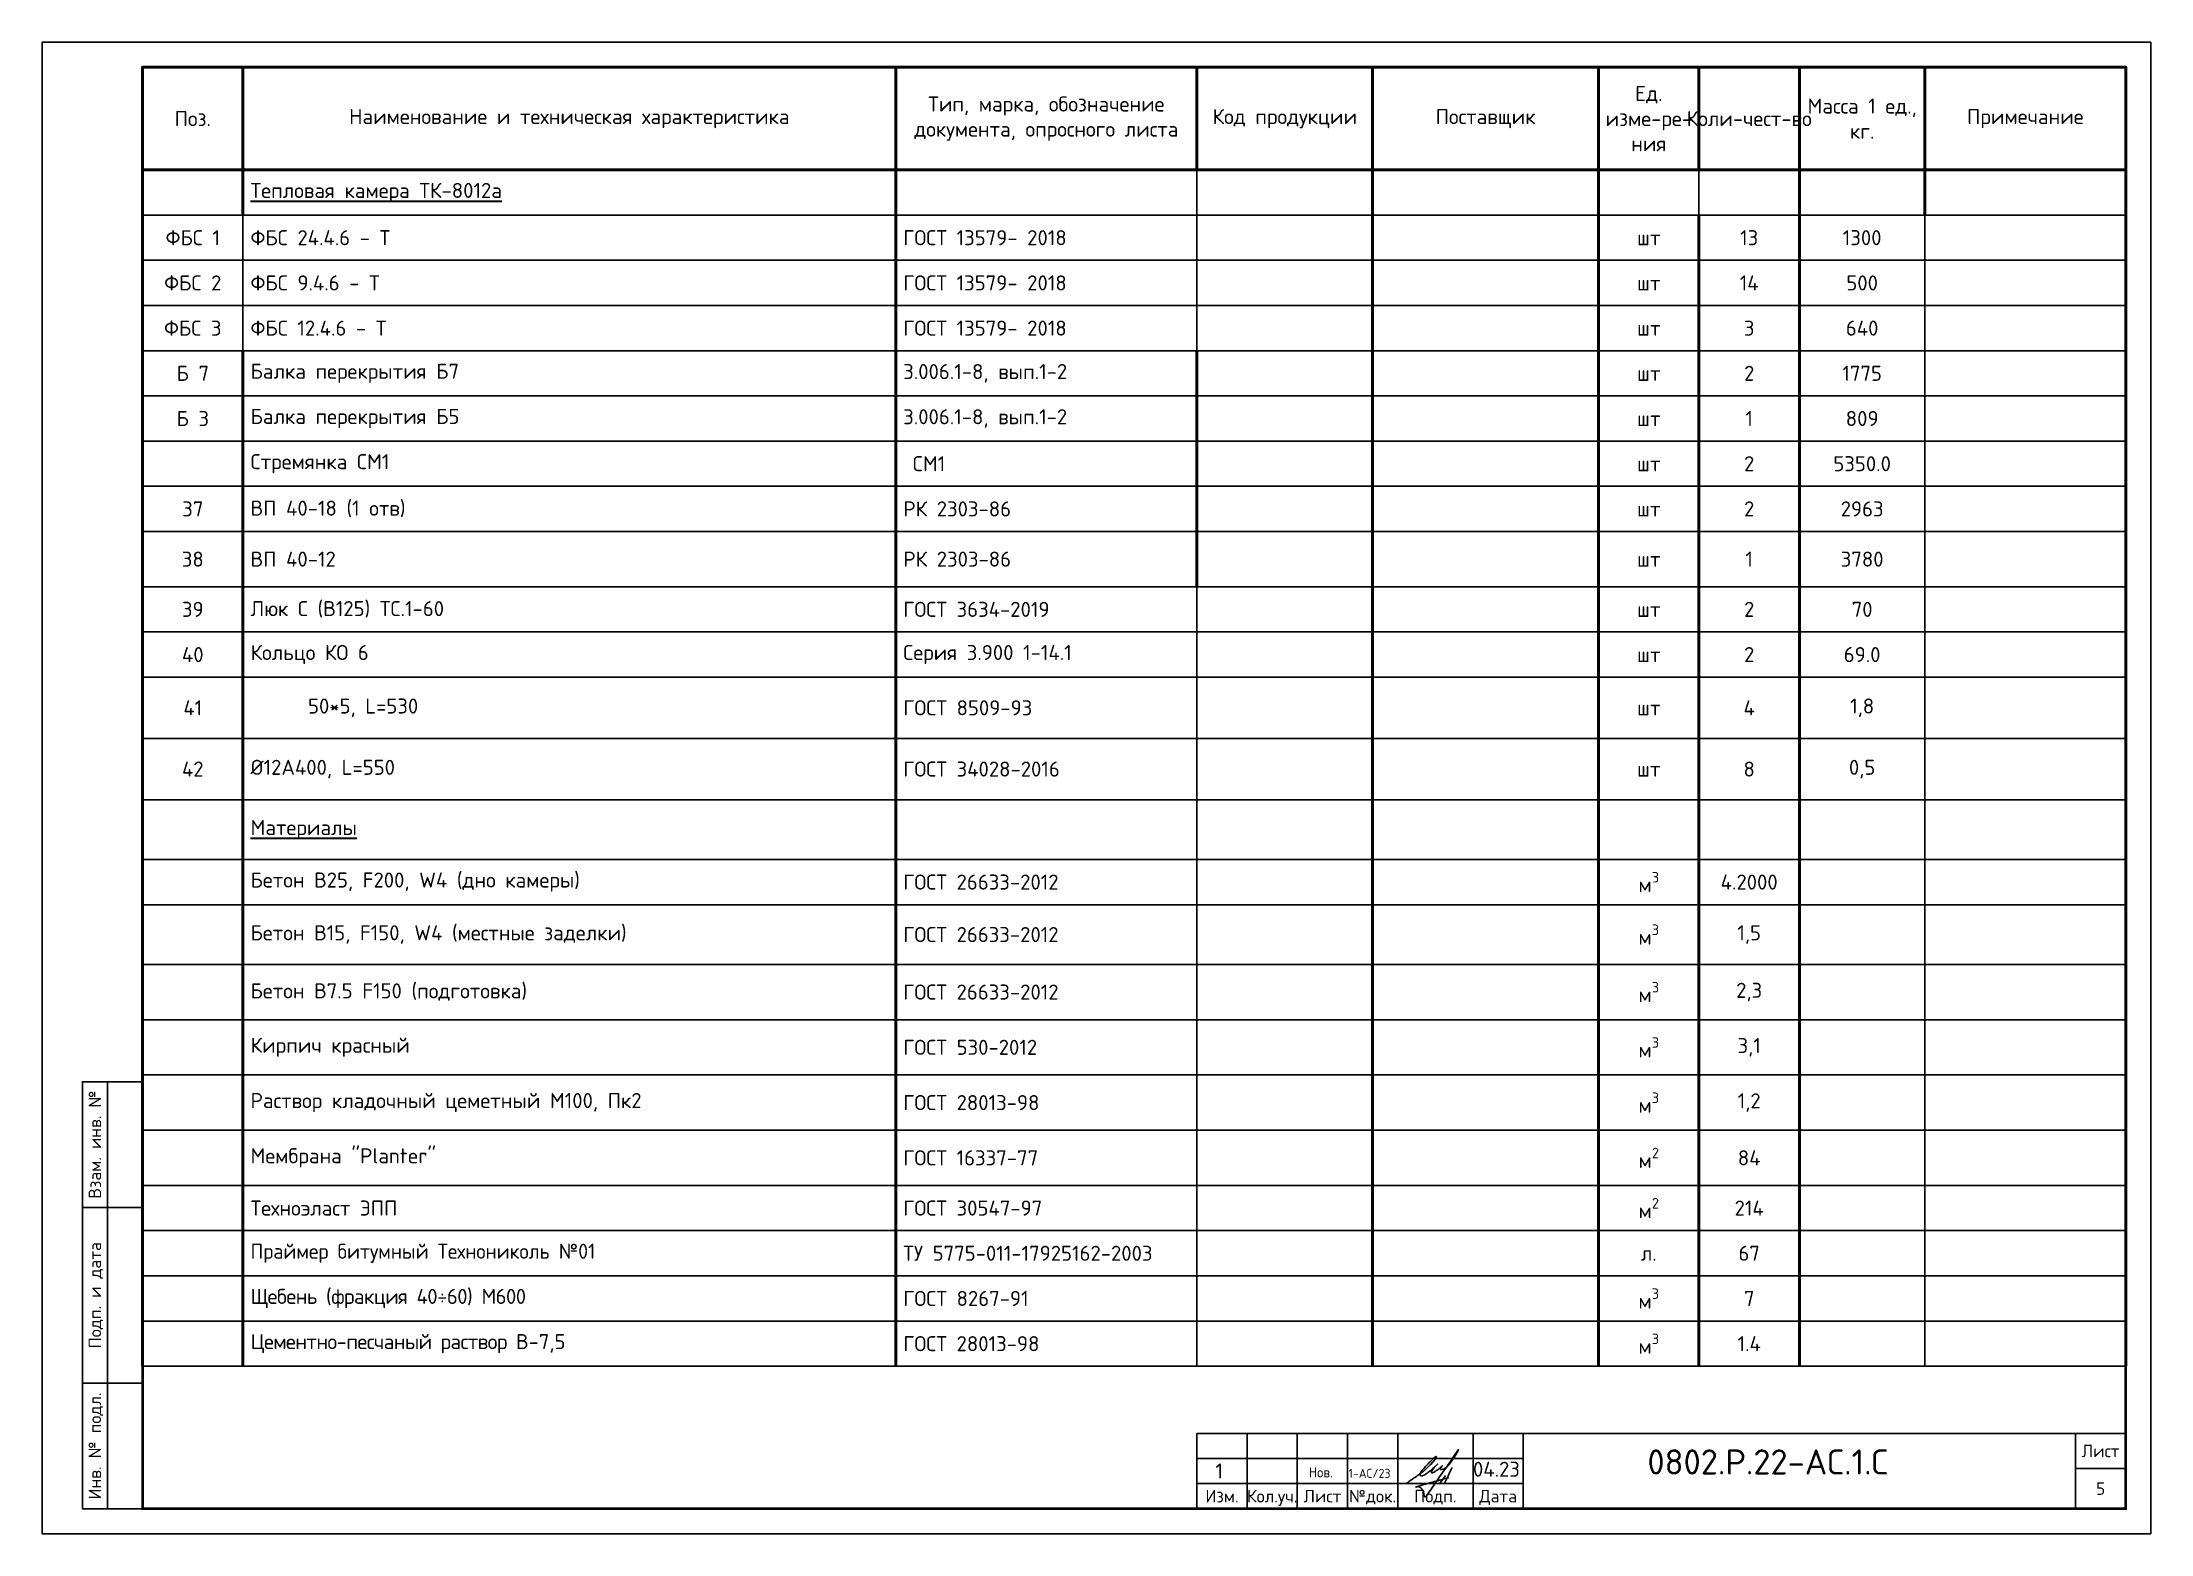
# Model space of a CAD drawing. Header units: metres. Extents: x -18 to 14983, y 1157 to 3877.
# Drawn here: x 14563.1 to 14983.1, y 2831 to 3128 of the extents above; entities that cross this region are included whole.
import ezdxf
from ezdxf.enums import TextEntityAlignment as Align

# ---------------------------------------------------------------- set-up
doc = ezdxf.new("R2010")
doc.units = ezdxf.units.M
doc.layers.add('Размерный', color=4, linetype='Continuous', lineweight=30)
doc.layers.add('таблица', color=250, linetype='Continuous', lineweight=35)
doc.layers.add('рамка', color=7, linetype='Continuous')
doc.styles.add('-ISOCPEUR-', font='isocpeur.ttf')
doc.styles.get("Standard").update_dxf_attribs({"font": 'GOST_Common.ttf'})

msp = doc.modelspace()

# ---------------------------------------------------------------- texts
at = {"style": '-ISOCPEUR-'}
for s, p in [('Взам. инв. №', (14573.6076, 2908.4949)), ('Подп. и дата', (14573.6076, 2878.4949)), ('Инв. № подл.', (14573.6076, 2848.4949))]:
    msp.add_text(s, height=2.5, rotation=90, dxfattribs=at).set_placement(p, align=Align.MIDDLE_CENTER)
for s, p in [('Лист', (14973.1076, 2847.4949)), ('Изм.', (14798.1076, 2838.4949)), ('Кол.уч.', (14808.1076, 2838.4949)), ('Лист', (14818.1076, 2838.4949)), ('№док.', (14828.1076, 2838.4949)), ('Подп.', (14840.6076, 2838.4949)), ('Дата', (14853.1076, 2838.4949))]:
    msp.add_text(s, height=2.5, dxfattribs=at).set_placement(p, align=Align.MIDDLE_CENTER)
at = {"insert": (14882.3052, 2847.803), "char_height": 5, "width": 38.557853, "attachment_point": 1}
msp.add_mtext('\\pi-9.47107,l10;{\\fISOCPEUR|b0|i0|c204|p34;\\C7;0802.Р.22-АС.1.С}', dxfattribs=at)
at = {"style": '-ISOCPEUR-'}
msp.add_attdef('5', text='*', height=2.5, dxfattribs=at).set_placement((14973.1076, 2839.9949), align=Align.MIDDLE_CENTER)
at = {"layer": 'Размерный', "color": 0, "style": '-ISOCPEUR-'}
for s, p in [('1', (14796.7998, 2842.0068)), ('04.23', (14848.0916, 2842.3543))]:
    msp.add_text(s, height=3, dxfattribs=at).set_placement(p)
at = {"layer": 'Размерный', "color": 0}
for s, height, p in [('Нов.', 2, (14815.3759, 2842.2384)), ('1-АС/23', 1.8, (14823.3304, 2842.1335))]:
    msp.add_text(s, height=height, dxfattribs=at).set_placement(p)

# ---------------------------------------------------------------- blocks, each defined once
blk = doc.blocks.new('*T561')
at = {"layer": 'таблица', "color": 7, "lineweight": 50, "transparency": 16777216}
for p, q in [((0, 0), (395, 0)), ((0, 0), (0, -20.43)), ((20, 0), (20, -20.43)), ((150, 0), (150, -20.43)), ((210, 0), (210, -20.43)), ((245, 0), (245, -20.43)), ((290, 0), (290, -20.43)), ((310, 0), (310, -20.43)), ((330, 0), (330, -20.43)), ((355, 0), (355, -20.43)), ((395, 0), (395, -20.43))]:
    blk.add_line(p, q, dxfattribs=at)
at = {"layer": 'таблица', "color": 0, "lineweight": 50, "transparency": 16777216}
for p, q in [((0, -20.43), (150, -20.43)), ((0, -20.43), (0, -258.64)), ((20, -20.43), (20, -29.43)), ((210, -20.43), (395, -20.43)), ((245, -20.43), (245, -258.64)), ((290, -20.43), (290, -29.43)), ((330, -20.43), (330, -29.43)), ((355, -20.43), (355, -29.43)), ((395, -20.43), (395, -258.64)), ((20, -56.43), (20, -258.64)), ((210, -56.43), (210, -103.43))]:
    blk.add_line(p, q, dxfattribs=at)
at = {"layer": 'таблица', "color": 0, "linetype": 'ByBlock', "lineweight": 50, "transparency": 16777216}
for p, q in [((150, -20.43), (210, -20.43)), ((150, -20.43), (150, -258.64)), ((290, -29.43), (290, -258.64)), ((310, -29.43), (310, -258.64)), ((330, -29.43), (330, -258.64))]:
    blk.add_line(p, q, dxfattribs=at)
at = {"layer": 'таблица', "color": 0, "linetype": 'ByBlock', "lineweight": -2, "transparency": 16777216}
for p, q in [((210, -20.43), (210, -56.43)), ((310, -20.43), (310, -29.43)), ((20, -29.43), (20, -56.43)), ((355, -29.43), (355, -258.64)), ((245, -38.43), (290, -38.43)), ((310, -38.43), (355, -38.43)), ((245, -47.43), (290, -47.43)), ((310, -47.43), (355, -47.43)), ((210, -103.43), (210, -258.64))]:
    blk.add_line(p, q, dxfattribs=at)
at = {"layer": 'таблица', "color": 0, "lineweight": 25, "transparency": 16777216}
for p, q in [((0, -29.43), (20, -29.43)), ((210, -29.43), (290, -29.43)), ((310, -29.43), (395, -29.43)), ((0, -38.43), (20, -38.43)), ((210, -38.43), (245, -38.43)), ((355, -38.43), (395, -38.43)), ((0, -47.43), (20, -47.43)), ((210, -47.43), (245, -47.43)), ((355, -47.43), (395, -47.43)), ((0, -56.43), (20, -56.43)), ((210, -56.43), (245, -56.43)), ((355, -56.43), (395, -56.43)), ((0, -65.43), (20, -65.43)), ((210, -65.43), (245, -65.43)), ((355, -65.43), (395, -65.43)), ((0, -74.43), (20, -74.43)), ((210, -74.43), (245, -74.43)), ((355, -74.43), (395, -74.43)), ((0, -83.43), (20, -83.43)), ((210, -83.43), (245, -83.43)), ((355, -83.43), (395, -83.43)), ((0, -92.43), (20, -92.43)), ((210, -92.43), (245, -92.43)), ((355, -92.43), (395, -92.43)), ((0, -103.43), (20, -103.43)), ((210, -103.43), (245, -103.43)), ((355, -103.43), (395, -103.43)), ((0, -112.43), (20, -112.43)), ((210, -112.43), (245, -112.43)), ((355, -112.43), (395, -112.43)), ((0, -121.43), (20, -121.43)), ((210, -121.43), (245, -121.43)), ((355, -121.43), (395, -121.43)), ((0, -133.63), (20, -133.63)), ((210, -133.63), (245, -133.63)), ((355, -133.63), (395, -133.63)), ((0, -145.83), (20, -145.83)), ((210, -145.83), (245, -145.83)), ((355, -145.83), (395, -145.83)), ((0, -157.73), (20, -157.73)), ((210, -157.73), (245, -157.73)), ((355, -157.73), (395, -157.73)), ((0, -166.73), (20, -166.73)), ((210, -166.73), (245, -166.73)), ((355, -166.73), (395, -166.73)), ((0, -178.63), (20, -178.63)), ((210, -178.63), (245, -178.63)), ((355, -178.63), (395, -178.63)), ((0, -189.63), (20, -189.63)), ((210, -189.63), (245, -189.63)), ((355, -189.63), (395, -189.63)), ((0, -200.63), (20, -200.63)), ((210, -200.63), (245, -200.63)), ((355, -200.63), (395, -200.63)), ((0, -211.64), (20, -211.64)), ((210, -211.64), (245, -211.64)), ((355, -211.64), (395, -211.64)), ((0, -222.64), (20, -222.64)), ((210, -222.64), (245, -222.64)), ((355, -222.64), (395, -222.64)), ((0, -231.64), (20, -231.64)), ((210, -231.64), (245, -231.64)), ((355, -231.64), (395, -231.64)), ((0, -240.64), (20, -240.64)), ((210, -240.64), (245, -240.64)), ((355, -240.64), (395, -240.64)), ((0, -249.64), (20, -249.64)), ((210, -249.64), (245, -249.64)), ((355, -249.64), (395, -249.64)), ((0, -258.64), (20, -258.64)), ((210, -258.64), (245, -258.64)), ((355, -258.64), (395, -258.64))]:
    blk.add_line(p, q, dxfattribs=at)
at = {"layer": 'таблица', "color": 0, "linetype": 'ByBlock', "lineweight": 25, "transparency": 16777216}
for p, q in [((20, -29.43), (210, -29.43)), ((290, -29.43), (310, -29.43)), ((20, -38.43), (210, -38.43)), ((290, -38.43), (310, -38.43)), ((20, -47.43), (210, -47.43)), ((290, -47.43), (310, -47.43)), ((20, -56.43), (210, -56.43)), ((245, -56.43), (355, -56.43)), ((20, -65.43), (210, -65.43)), ((245, -65.43), (355, -65.43)), ((20, -74.43), (210, -74.43)), ((245, -74.43), (355, -74.43)), ((20, -83.43), (210, -83.43)), ((245, -83.43), (355, -83.43)), ((20, -92.43), (210, -92.43)), ((245, -92.43), (355, -92.43)), ((20, -103.43), (210, -103.43)), ((245, -103.43), (355, -103.43)), ((20, -112.43), (210, -112.43)), ((245, -112.43), (355, -112.43)), ((20, -121.43), (210, -121.43)), ((245, -121.43), (355, -121.43)), ((20, -133.63), (210, -133.63)), ((245, -133.63), (355, -133.63)), ((20, -145.83), (210, -145.83)), ((245, -145.83), (355, -145.83)), ((20, -157.73), (210, -157.73)), ((245, -157.73), (355, -157.73)), ((20, -166.73), (210, -166.73)), ((245, -166.73), (355, -166.73)), ((20, -178.63), (210, -178.63)), ((245, -178.63), (355, -178.63)), ((20, -189.63), (210, -189.63)), ((245, -189.63), (355, -189.63)), ((20, -200.63), (210, -200.63)), ((245, -200.63), (355, -200.63)), ((20, -211.64), (210, -211.64)), ((245, -211.64), (355, -211.64)), ((20, -222.64), (210, -222.64)), ((245, -222.64), (355, -222.64)), ((20, -231.64), (210, -231.64)), ((245, -231.64), (355, -231.64)), ((20, -240.64), (210, -240.64)), ((245, -240.64), (355, -240.64)), ((20, -249.64), (210, -249.64)), ((245, -249.64), (355, -249.64)), ((20, -258.64), (210, -258.64)), ((245, -258.64), (355, -258.64))]:
    blk.add_line(p, q, dxfattribs=at)
at = {"layer": 'таблица', "color": 7, "transparency": 16777216, "char_height": 3, "attachment_point": 5, "style": '-ISOCPEUR-'}
for s, insert, width in [('Ед. изме-ре- ния', (300, -10.22), 17), ('Наименование и техническая характеристика', (85, -10.22), 127), ('Тип, марка, обозначение документа, опросного листа', (180, -10.22), 57), ('Код продукции', (227.5, -10.22), 32), ('Поставщик', (267.5, -10.22), 42), ('Масса 1 ед., кг.', (342.5, -10.22), 22), ('Примечание', (375, -10.22), 37), ('Поз.', (10, -10.22), 17), ('Коли-чест-во', (320, -10.22), 17), ('ФБС 1', (10, -33.93), 17), ('ФБС 2', (10, -42.93), 17), ('ФБС 3', (10, -51.93), 17), ('Б 7', (10, -60.93), 17), ('Б 3', (10, -69.93), 17), ('37', (10, -87.93), 17), ('38', (10, -97.93), 17), ('39', (10, -107.93), 17), ('41', (10, -127.53), 17), ('42', (10, -139.73), 17)]:
    blk.add_mtext(s, dxfattribs=dict(at, insert=insert, width=width))
at = {"layer": 'таблица', "color": 0, "transparency": 16777216, "char_height": 3, "style": '-ISOCPEUR-'}
for s, insert, width, attachment_point in [('{\\LТепловая камера ТК-8012а}', (21.5, -24.93), 127, 4), ('ФБС 24.4.6 - Т', (21.5, -33.93), 127, 4), ('ГОСТ 13579- 2018', (151.5, -33.93), 57, 4), ('шт', (300, -33.93), 17, 5), ('13', (320, -33.93), 17, 5), ('1300', (342.5, -33.93), 22, 5), ('ФБС 9.4.6 - Т', (21.5, -42.93), 127, 4), ('ГОСТ 13579- 2018', (151.5, -42.93), 57, 4), ('14', (320, -42.93), 17, 5), ('500', (342.5, -42.93), 22, 5), ('шт', (300, -42.93), 17, 5), ('ФБС 12.4.6 - Т', (21.5, -51.93), 127, 4), ('ГОСТ 13579- 2018', (151.5, -51.93), 57, 4), ('шт', (300, -51.93), 17, 5), ('3', (320, -51.93), 17, 5), ('640', (342.5, -51.93), 22, 5), ('Балка перекрытия Б7', (21.5, -60.93), 127, 4), ('3.006.1-8, вып.1-2', (151.5, -60.93), 57, 4), ('шт', (300, -60.93), 17, 5), ('2', (320, -60.93), 17, 5), ('1775', (342.5, -60.93), 22, 5), ('Балка перекрытия Б5', (21.5, -69.93), 127, 4), ('3.006.1-8, вып.1-2', (151.5, -69.93), 57, 4), ('шт', (300, -69.93), 17, 5), ('1', (320, -69.93), 17, 5), ('809', (342.5, -69.93), 22, 5), ('Стремянка СМ1', (21.5, -78.93), 127, 4), (' СМ1', (151.5, -78.93), 57, 4), ('шт', (300, -78.93), 17, 5), ('2', (320, -78.93), 17, 5), ('5350.0', (342.5, -78.93), 22, 5), ('ВП 40-18 (1 отв)', (21.5, -87.93), 127, 4), ('РК 2303-86', (151.5, -87.93), 57, 4), ('шт', (300, -87.93), 17, 5), ('2', (320, -87.93), 17, 5), ('2963', (342.5, -87.93), 22, 5), ('ВП 40-12 ', (21.5, -97.93), 127, 4), ('РК 2303-86', (151.5, -97.93), 57, 4), ('1', (320, -97.93), 17, 5), ('3780', (342.5, -97.93), 22, 5), ('шт', (300, -97.93), 17, 5), ('Люк С (В125) ТС.1-60', (21.5, -107.93), 127, 4), ('ГОСТ 3634-2019', (151.5, -107.93), 57, 4), ('шт', (300, -107.93), 17, 5), ('2', (320, -107.93), 17, 5), ('70', (342.5, -107.93), 22, 5), ('40', (10, -116.93), 18, 5), ('Кольцо КО 6', (21.5, -116.93), 127, 4), ('Серия 3.900 1-14.1', (151.5, -116.93), 57, 4), ('шт', (300, -116.93), 17, 5), ('2', (320, -116.93), 17, 5), ('69.0', (342.5, -116.93), 22, 5), ('      50*5, L=530', (21.5, -127.53), 127, 4), ('1,8', (342.5, -127.53), 22, 5), ('ГОСТ 8509-93', (151.5, -127.53), 57, 4), ('шт', (300, -127.53), 17, 5), ('4', (320, -127.53), 17, 5), ('%%C12А400, L=550', (21.5, -139.73), 127, 4), ('{\\C0;ГОСТ 34028-2016}', (151.5, -139.73), 57, 4), ('8', (320, -139.73), 17, 5), ('0,5', (342.5, -139.73), 22, 5), ('шт', (300, -139.73), 17, 5), ('{\\LМатериалы}', (21.5, -151.78), 127, 4), ('\\A1;Бетон В25, F200, W4 (дно камеры) ', (21.5, -162.23), 127, 4), ('{\\C7;ГОСТ 26633-2012}', (151.5, -162.23), 57, 4), ('\\A1;м{\\H0.7x;\\S3^ ;}', (300, -162.23), 17, 5), ('4.2000', (320, -162.23), 17, 5), ('\\A1;Бетон В15, F150, W4 (местные заделки)', (21.5, -172.68), 127, 4), ('ГОСТ 26633-2012', (151.5, -172.68), 57, 4), ('\\A1;м{\\H0.7x;\\S3^ ;}', (300, -172.68), 17, 5), ('1,5', (320, -172.68), 17, 5), ('{\\fISOCPEUR|b0|i0|c204|p34;Бетон В7.5 F150\\fISOCPEUR|b0|i0|c0|p34; \\fISOCPEUR|b0|i0|c204|p34;(подготовка)}', (21.5, -184.13), 127, 4), ('ГОСТ 26633-2012', (151.5, -184.13), 57, 4), ('\\A1;м{\\H0.7x;\\S3^ ;}', (300, -184.13), 17, 5), ('2,3', (320, -184.13), 17, 5), ('\\A1;м{\\H0.7x;\\S3^ ;}', (300, -195.13), 17, 5), ('Кирпич красный ', (21.5, -195.13), 127, 4), ('ГОСТ 530-2012', (151.5, -195.13), 57, 4), ('3,1', (320, -195.13), 17, 5), ('Раствор кладочный цеметный М100, Пк2', (21.5, -206.14), 127, 4), ('ГОСТ 28013-98', (151.5, -206.14), 57, 4), ('\\A1;м{\\H0.7x;\\S3^ ;}', (300, -206.14), 17, 5), ('1,2', (320, -206.14), 17, 5), ('Мембрана "Planter"', (21.5, -217.14), 127, 4), ('ГОСТ 16337-77', (151.5, -217.14), 57, 4), ('\\A1;м{\\H0.7x;\\S2^ ;}', (300, -217.14), 17, 5), ('84', (320, -217.14), 17, 5), ('Техноэласт ЭПП', (21.5, -227.14), 127, 4), ('ГОСТ 30547-97', (151.5, -227.14), 57, 4), ('\\A1;м{\\H0.7x;\\S2^ ;}', (300, -227.14), 17, 5), ('214', (320, -227.14), 17, 5), ('{\\fGOST Common|b0|i0|c204|p34;\\C256;Праймер битумный Технониколь №01}', (21.5, -236.14), 127, 4), ('ТУ 5775-011-17925162-2003', (151.5, -236.14), 57, 4), ('67', (320, -236.14), 17, 5), ('л.', (300, -236.14), 17, 5), ('{\\T0.95;Щебень (фракция 40÷60) М600}', (21.5, -245.14), 127, 4), ('\\A1;м{\\H0.7x;\\S3^ ;}', (300, -245.14), 17, 5), ('ГОСТ 8267-91', (151.5, -245.14), 57, 4), ('7', (320, -245.14), 17, 5), ('{\\T0.95;Цементно-песчаный раствор \\fISOCPEUR|b0|i0|c204|p34;\\T1;\\C0;В-7,5}', (21.5, -254.14), 127, 4), ('{\\C7;ГОСТ 28013-98}', (151.5, -254.14), 57, 4), ('\\A1;м{\\H0.7x;\\S3^ ;}', (300, -254.14), 17, 5), ('1.4', (320, -254.14), 17, 5)]:
    blk.add_mtext(s, dxfattribs=dict(at, insert=insert, width=width, attachment_point=attachment_point))
blk = doc.blocks.new('подпись')
at = {"lineweight": 30}
for points in [[(-0.82, -1.23), (-0.21, -0.8), (0.43, -0.36), (0.86, -0.08), (1.32, 0.25), (2, 0.77), (2.8, 1.4), (3.27, 1.83), (3.84, 2.36), (4.46, 3.07), (5.01, 3.73), (5.08, 3.95), (5.01, 4.03), (4.91, 4), (4.76, 3.88), (4.33, 3.49), (3.4, 2.58), (2.34, 1.43), (1.83, 0.48), (1.87, 0.23), (1.99, 0.16), (2.17, 0.16), (2.41, 0.25), (3.02, 0.6), (3.71, 1.09), (4.34, 1.62), (5.32, 2.55), (4.75, 1.98), (4.27, 1.36), (4.08, 1.05), (4.07, 0.85), (4.11, 0.78), (4.25, 0.78), (4.42, 0.84), (4.78, 1.05), (5.16, 1.3), (5.47, 1.51), (5.72, 1.73), (6.05, 1.99), (6.23, 2.18), (5.94, 1.88), (5.8, 1.63), (5.8, 1.5), (5.89, 1.44), (6.13, 1.46), (6.57, 1.6), (6.9, 1.79), (7.5, 2.39), (8.04, 3.08), (8.61, 3.92), (9.15, 4.76), (9.43, 5.33), (8, 3.26), (6.29, 0.88), (3.58, -3.07), (3.05, -3.8), (2.85, -4.05), (2.49, -2.98), (2.12, -2.39), (1.3, -1.96), (1.02, -2.03), (2.91, -1.44), (4.7, -0.96), (7.51, -0.15)], [(6.86, 0.23), (5.67, -1.43)], [(8.19, 1.85), (6.68, -1.27)]]:
    blk.add_spline(points, degree=3, dxfattribs=at)
blk = doc.blocks.new('Подпись Леха')
at = {"layer": 'рамка'}
blk.add_blockref('подпись', (2.7, 0.11), dxfattribs=at)

# ---------------------------------------------------------------- linework, layer by layer
for p, q in [((14576.1076, 2835.9949), (14576.1076, 2920.9949)), ((14583.1076, 2895.9949), (14571.1076, 2895.9949)), ((14583.1076, 2860.9949), (14571.1076, 2860.9949)), ((14803.1076, 2835.9949), (14803.1076, 2850.9949)), ((14813.1076, 2835.9949), (14813.1076, 2850.9949)), ((14823.1076, 2835.9949), (14823.1076, 2850.9949)), ((14833.1076, 2835.9949), (14833.1076, 2850.9949)), ((14848.1076, 2835.9949), (14848.1076, 2850.9949)), ((14858.1076, 2835.9949), (14858.1076, 2850.9949)), ((14968.1076, 2850.9949), (14968.1076, 2835.9949)), ((14858.1076, 2845.9949), (14793.1076, 2845.9949)), ((14978.1076, 2843.9949), (14968.1076, 2843.9949)), ((14793.1076, 2840.9949), (14858.1076, 2840.9949))]:
    msp.add_line(p, q)
for points in [[(14563.1076, 3127.9949), (14983.1076, 3127.9949), (14983.1076, 2830.9949), (14563.1076, 2830.9949)], [(14583.1076, 2835.9949), (14571.1076, 2835.9949), (14571.1076, 2920.9949), (14583.1076, 2920.9949)], [(14793.1076, 2835.9949), (14978.1076, 2835.9949), (14978.1076, 2850.9949), (14793.1076, 2850.9949)]]:
    msp.add_lwpolyline(points, close=True)
at = {"const_width": 0.5}
msp.add_lwpolyline([(14583.1076, 3122.9949), (14978.1076, 3122.9949), (14978.1076, 2835.9949), (14583.1076, 2835.9949)], close=True, dxfattribs=at)

# ---------------------------------------------------------------- block references
for name, p in [('*T561', (14583.1076, 3122.9949)), ('Подпись Леха', (14833.0542, 2842.2413))]:
    msp.add_blockref(name, p)

msp.set_redraw_order([(e.dxf.handle, doc.entitydb.next_handle()) for e in msp.query("TEXT MTEXT ATTDEF DIMENSION ARC_DIMENSION")])  # texts and dimensions are drawn at this point

doc.saveas('drawing.dxf')
